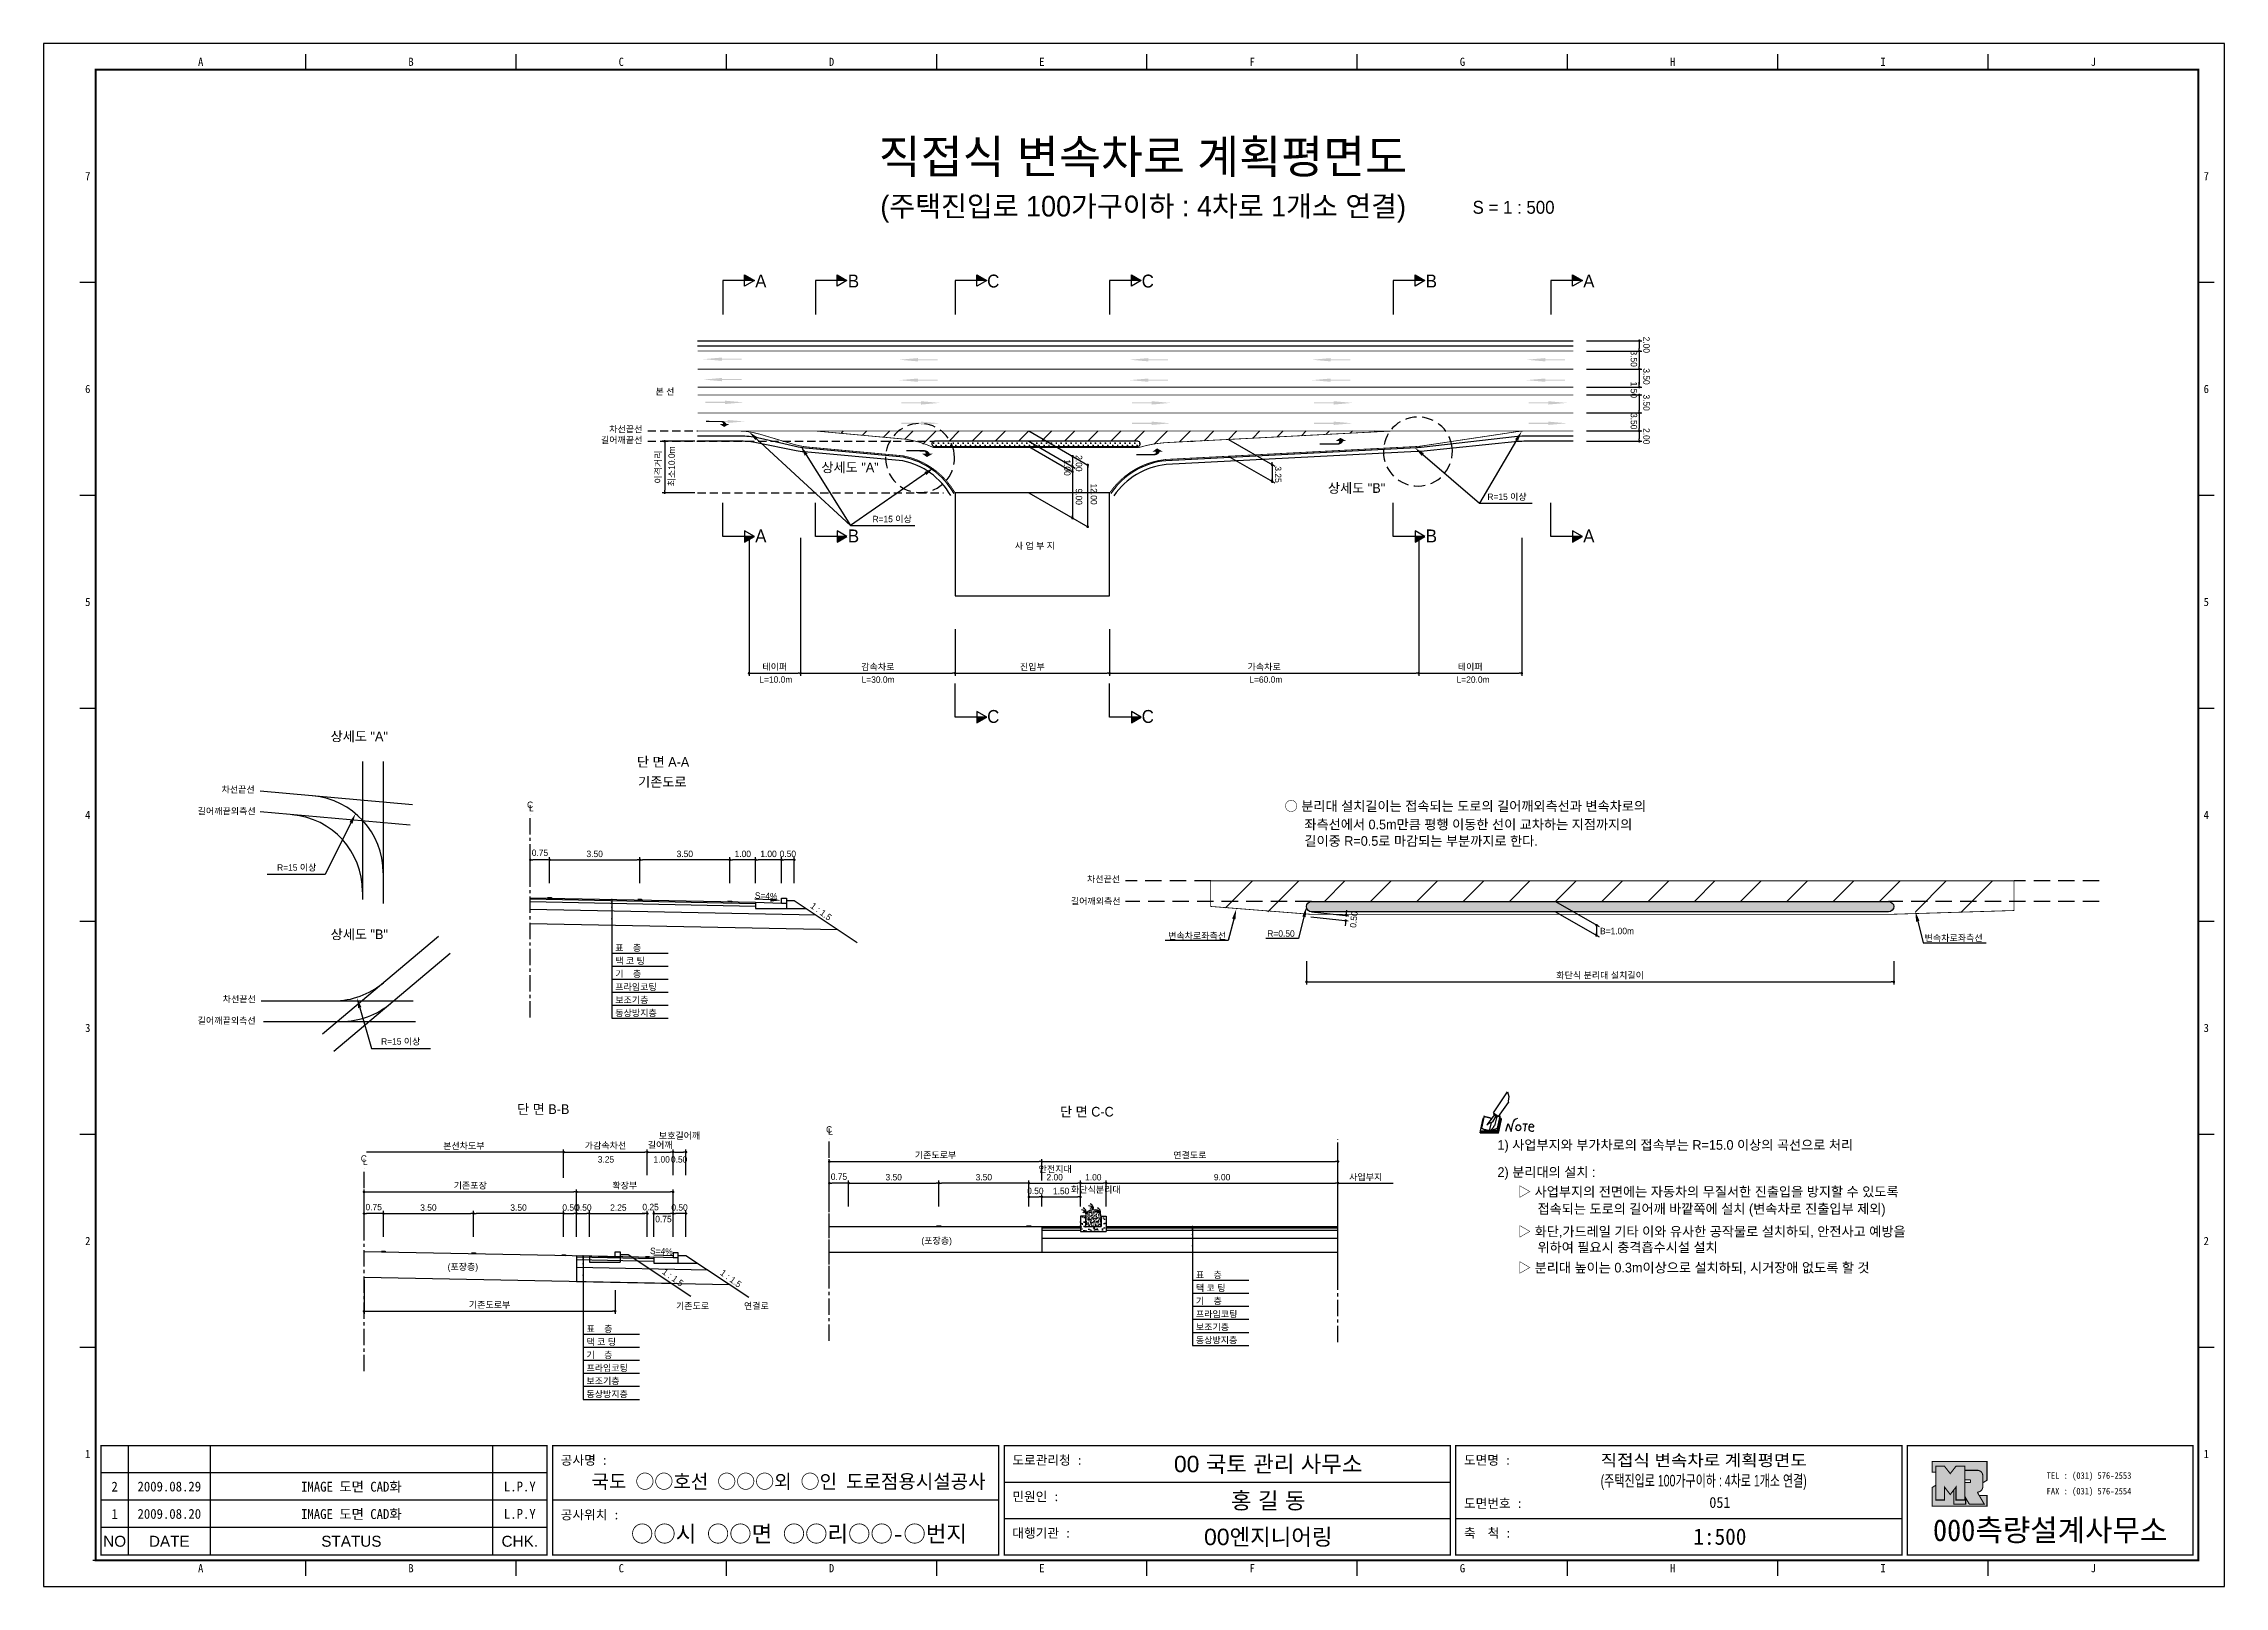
# Model space of a CAD drawing. Header units: millimetres. Extents: x 543 to 966, y 6 to 306.
import ezdxf
from ezdxf.enums import TextEntityAlignment as Align

# ---------------------------------------------------------------- set-up
doc = ezdxf.new("R2010")
doc.units = ezdxf.units.MM
doc.linetypes.add('CENTER', pattern=[50.8, 31.75, -6.35, 6.35, -6.35])
doc.linetypes.add('HIDDEN', pattern=[9.525, 6.35, -3.175])
for name, color, linetype in [('CC-GSTR-0004', 4, 'Continuous'), ('CM-LANE-0030', 30, 'Continuous'), ('CZ-DIMT-0002', 7, 'Continuous'), ('CZ-EXST-0002', 1, 'Continuous'), ('CZ-LIN1-0007', 7, 'Continuous'), ('CZ-LIN2-0003', 3, 'Continuous'), ('CZ-LINE-0001', 7, 'Continuous'), ('CZ-TEXT-BOX0', 7, 'Continuous'), ('TITLE', 7, 'Continuous')]:
    doc.layers.add(name, color=color, linetype=linetype)
doc.styles.add('견고딕', font='arial.ttf')
doc.styles.add('돋움', font='')
doc.styles.add('돋음체', font='')
doc.styles.get('돋움').set_extended_font_data('Dotum')
doc.styles.get('돋음체').set_extended_font_data('DotumChe')

msp = doc.modelspace()

# ---------------------------------------------------------------- texts
at = {"layer": 'CZ-DIMT-0002', "style": '돋움'}
for s, height, p in [('A', 2.5, (682.11, 259.69)), ('B', 2.5, (700.1, 259.69)), ('C', 2.5, (727.23, 259.69)), ('C', 2.5, (757.23, 259.69)), ('B', 2.5, (812.29, 259.69)), ('A', 2.5, (842.86, 259.69)), ('본 선', 1.25, (663.49, 238.24)), ('길어깨끝선', 1.25, (655.1, 228.84)), ('차선끝선', 1.25, (655.9, 230.94)), ('상세도 "A"', 1.875, (699.44, 223.54)), ('상세도 "B"', 1.875, (797.77, 219.53)), ('R=15 이상', 1.25, (826.98, 217.83)), ('R=15 이상', 1.25, (707.61, 213.51)), ('A', 2.5, (682.11, 210.23)), ('B', 2.5, (700.1, 210.23)), ('사 업 부 지', 1.25, (735.32, 208.32)), ('B', 2.5, (812.29, 210.23)), ('A', 2.5, (842.86, 210.23)), ('L=10.0m', 1.25, (685.03, 182.35)), ('L=30.0m', 1.25, (704.88, 182.35)), ('L=60.0m', 1.25, (780.15, 182.35)), ('L=20.0m', 1.25, (820.39, 182.35)), ('C', 2.5, (727.23, 175.2)), ('C', 2.5, (757.23, 175.2)), ('차선끝선', 1.25, (580.64, 161.03)), ('길어깨끝외측선', 1.25, (578.41, 156.83)), ('C', 1.25, (637.32, 158.06)), ('L', 1.25, (637.58, 157.4)), ('R=15 이상', 1.25, (592.02, 145.88)), ('차선끝선', 1.25, (748.65, 143.63)), ('차선끝선', 1.25, (580.87, 120.35)), ('길어깨끝외측선', 1.25, (578.41, 116.17)), ('R=15 이상', 1.25, (612.21, 112.14)), ('C', 1.25, (695.37, 95.06)), ('L', 1.25, (695.63, 94.66)), ('C', 1.25, (605.04, 89.42)), ('L', 1.25, (605.3, 88.77))]:
    msp.add_text(s, height=height, dxfattribs=at).set_placement(p, align=Align.MIDDLE_CENTER)
for s, rotation, p in [('3.50', 270, (850.98, 246.22)), ('2.00', 270, (853.42, 248.91)), ('3.50', 270, (853.42, 242.76)), ('1.50', 270, (850.98, 240.17)), ('3.50', 270, (853.42, 237.69)), ('3.50', 270, (850.98, 234.08)), ('2.00', 270, (853.42, 231.16)), ('최소10.0m', 90, (665.43, 219.84))]:
    msp.add_text(s, height=1.25, rotation=rotation, dxfattribs=at).set_placement(p)
for s, p in [('○ 분리대 설치길이는 접속되는 도로의 길어깨외측선과 변속차로의', (783.79, 157.8)), ('좌측선에서 0.5m만큼 평행 이동한 선이 교차하는 지점까지의', (787.64, 154.24)), ('길이중 R=0.5로 마감되는 부분까지로 한다.', (787.64, 151.04)), ('1) 사업부지와 부가차로의 접속부는 R=15.0 이상의 곡선으로 처리', (825.12, 92.05)), ('2) 분리대의 설치 :', (825.12, 86.78)), ('▷ 사업부지의 전면에는 자동차의 무질서한 진출입을 방지할 수 있도록', (829.1, 82.98)), ('접속되는 도로의 길어깨 바깥쪽에 설치 (변속차로 진출입부 제외)', (832.89, 79.65)), ('▷ 화단,가드레일 기타 이와 유사한 공작물로 설치하되, 안전사고 예방을', (829.1, 75.25)), ('위하여 필요시 충격흡수시설 설치', (832.89, 72.18)), ('▷ 분리대 높이는 0.3m이상으로 설치하되, 시거장애 없도록 할 것', (829.1, 68.24))]:
    msp.add_text(s, height=1.875, dxfattribs=at).set_placement(p, align=Align.MIDDLE_LEFT)
for s, rotation, p in [('S=4%', 357.7094, (683.15, 140.38)), ('1 : 1.5', 323.8881, (693.82, 137.34)), ('S=4%', 357.7094, (662.81, 71.42)), ('1 : 1.5', 323.8881, (665.05, 66.33)), ('1 : 1.5', 323.8881, (676.3, 66.13))]:
    msp.add_text(s, height=1.25, rotation=rotation, dxfattribs=at).set_placement(p, align=Align.MIDDLE_CENTER)
for s, p in [('길어깨외측선', (742.3, 138.72)), ('변속차로좌측선', (761.18, 132.01)), ('R=0.50', (780.44, 132.44)), ('B=1.00m', (845.04, 132.94)), ('변속차로좌측선', (908.04, 131.59)), ('표    층', (653.86, 129.68)), ('택 코 팅', (653.86, 127.15)), ('프라임코팅', (653.86, 122.08)), ('기    층', (653.86, 124.62)), ('보조기층', (653.86, 119.55)), ('동상방지층', (653.86, 117.02)), ('3.25', (650.45, 88.62)), ('1.00', (661.27, 88.62)), ('0.50', (664.66, 88.62)), ('안전지대', (736.04, 86.73)), ('사업부지', (796.32, 85.17)), ('화단식분리대', (742.31, 82.76)), ('(포장층)', (713.29, 72.85)), ('(포장층)', (621.31, 67.78)), ('표    층', (766.57, 66.19)), ('택 코 팅', (766.57, 63.66)), ('기존도로', (665.65, 60.18)), ('연결로', (678.84, 60.18)), ('프라임코팅', (766.57, 58.6)), ('기    층', (766.57, 61.13)), ('표    층', (648.26, 55.73)), ('보조기층', (766.57, 56.07)), ('기    층', (648.26, 50.67)), ('택 코 팅', (648.26, 53.2)), ('동상방지층', (766.57, 53.54)), ('프라임코팅', (648.26, 48.14)), ('보조기층', (648.26, 45.61)), ('동상방지층', (648.26, 43.07))]:
    msp.add_text(s, height=1.25, dxfattribs=at).set_placement(p)
at = {"layer": 'CZ-DIMT-0002', "char_height": 1.25, "attachment_point": 5, "style": '돋움'}
for s, insert, rotation in [('1.00', (741.6, 223.5), 270), ('\\A1;2.00', (743.87, 224.31), 270), ('12.00', (746.76, 218.35), 270), ('3.25', (782.53, 222.15), 270), ('9.00', (743.87, 217.84), 270), ('\\A1;0.50', (797.23, 135.79), 84.0289)]:
    msp.add_mtext(s, dxfattribs=dict(at, insert=insert, rotation=rotation))
at = {"layer": 'CZ-DIMT-0002', "insert": (624.46, 91.8), "char_height": 1.25, "attachment_point": 5, "style": '돋움'}
msp.add_mtext('본선차도부', dxfattribs=at)
at = {"layer": 'CZ-LINE-0001', "insert": (662.26, 223.6), "char_height": 1.25, "attachment_point": 5, "rotation": 90, "style": '돋움'}
msp.add_mtext('\\A1;이격거리', dxfattribs=at)
at = {"layer": 'CZ-LINE-0001', "char_height": 1.25, "attachment_point": 5, "style": '돋움'}
for s, insert in [('\\A1;테이퍼', (684.83, 184.77)), ('\\A1;감속차로', (704.83, 184.77)), ('\\A1;진입부', (734.83, 184.77)), ('\\A1;가속차로', (779.83, 184.77)), ('\\A1;테이퍼', (819.83, 184.77)), ('\\A1;0.75', (639.23, 148.74)), ('\\A1;3.50', (649.86, 148.52)), ('\\A1;3.50', (667.36, 148.52)), ('\\A1;1.00', (678.61, 148.52)), ('\\A1;1.00', (683.61, 148.52)), ('\\A1;0.50', (687.36, 148.54)), ('\\A1;화단식 분리대 설치길이', (845.05, 124.9)), ('\\A1;보호길어깨', (666.33, 93.78)), ('\\A1;가감속차선', (651.96, 91.86)), ('\\A1;길어깨', (662.58, 91.98)), ('\\A1;기존도로부', (716.03, 90.01)), ('\\A1;연결도로', (765.41, 90)), ('\\A1;기존포장', (625.71, 84.11)), ('\\A1;확장부', (655.71, 84.11)), ('\\A1;0.75', (697.28, 85.88)), ('\\A1;3.50', (707.91, 85.78)), ('\\A1;3.50', (725.41, 85.78)), ('\\A1;2.00', (739.16, 85.78)), ('\\A1;1.00', (746.66, 85.78)), ('\\A1;9.00', (771.66, 85.78)), ('\\A1;0.75', (606.96, 79.98)), ('\\A1;3.50', (617.58, 79.88)), ('\\A1;3.50', (635.08, 79.88)), ('\\A1;0.50', (645.17, 79.89)), ('\\A1;0.50', (647.67, 79.89)), ('\\A1;2.25', (654.46, 79.88)), ('\\A1;0.25', (660.71, 79.99)), ('\\A1;0.50', (666.33, 79.91)), ('\\A1;0.50', (735.41, 83.12)), ('\\A1;1.50', (740.41, 83.1)), ('\\A1;0.75', (663.21, 77.66)), ('\\A1;기존도로부', (629.46, 60.97))]:
    msp.add_mtext(s, dxfattribs=dict(at, insert=insert))
at = {"layer": 'CZ-TEXT-BOX0', "style": '돋움'}
for s, p in [('상세도 "A"', (604.15, 171.34)), ('단 면 A-A', (663.14, 166.38)), ('기존도로', (662.99, 162.49)), ('상세도 "B"', (604.16, 132.92)), ('단 면 B-B', (639.87, 98.99)), ('단 면 C-C', (745.4, 98.5))]:
    msp.add_text(s, height=1.875, dxfattribs=at).set_placement(p, align=Align.MIDDLE_CENTER)
at = {"layer": 'TITLE', "color": 3, "linetype": 'Continuous', "style": '돋음체'}
for s, p in [('A', (573.37, 302.24)), ('B', (614.2, 302.24)), ('C', (655.02, 302.24)), ('D', (695.84, 302.24)), ('E', (736.67, 302.24)), ('F', (777.49, 302.24)), ('G', (818.32, 302.24)), ('H', (859.14, 302.24)), ('I', (899.97, 302.24)), ('J', (940.79, 302.24)), ('7', (551.45, 280.06)), ('7', (962.72, 280.06)), ('6', (551.45, 238.74)), ('6', (962.72, 238.74)), ('5', (551.45, 197.41)), ('5', (962.72, 197.41)), ('4', (551.45, 156.08)), ('4', (962.72, 156.08)), ('3', (551.45, 114.75)), ('3', (962.72, 114.75)), ('2', (551.45, 73.42)), ('2', (962.72, 73.42)), ('1', (551.45, 32.09)), ('1', (962.72, 32.09)), ('A', (573.37, 9.91)), ('B', (614.2, 9.91)), ('C', (655.02, 9.91)), ('D', (695.84, 9.91)), ('E', (736.67, 9.91)), ('F', (777.49, 9.91)), ('G', (818.32, 9.91)), ('H', (859.14, 9.91)), ('I', (899.97, 9.91)), ('J', (940.79, 9.91))]:
    msp.add_text(s, height=1.59, dxfattribs=at).set_placement(p, align=Align.MIDDLE)
at = {"layer": 'TITLE', "style": '돋움'}
for s, height, p in [('직접식 변속차로 계획평면도', 6.5, (756.29, 283.85)), ('(주택진입로 100가구이하 : 4차로 1개소 연결)', 4, (756.34, 274.22))]:
    msp.add_text(s, height=height, dxfattribs=at).set_placement(p, align=Align.MIDDLE_CENTER)
msp.add_text('S = 1 : 500', height=2.5, dxfattribs=at).set_placement((820.29, 274), align=Align.MIDDLE_LEFT)
at = {"layer": 'TITLE', "style": '돋음체'}
for s, p in [('공사명 : ', (643.28, 29.99)), ('도로관리청 :', (730.95, 29.99)), ('도면명 :', (818.62, 29.99)), ('공사위치 :', (643.28, 19.38)), ('민원인 :', (730.95, 22.92)), ('도면번호 :', (818.62, 21.6)), ('대행기관 :', (730.95, 15.84)), ('축  척 :', (818.62, 15.84))]:
    msp.add_text(s, height=1.804, dxfattribs=at).set_placement(p)
at = {"layer": 'TITLE', "color": 7, "linetype": 'Continuous'}
for s, height, style, p in [('00 국토 관리 사무소', 3.1832, '견고딕', (780.62, 30.17)), ('국도 ○○호선 ○○○외 ○인 도로점용시설공사', 2.7, '돋음체', (687.5, 26.78)), ('홍 길 동', 3.183, '견고딕', (780.62, 23.09)), ('○○시 ○○면 ○○리○○-○번지', 3.1832, '돋음체', (689.52, 16.62)), ('00엔지니어링', 3.183, '견고딕', (780.62, 16.02))]:
    msp.add_text(s, height=height, dxfattribs=dict(at, style=style)).set_placement(p, align=Align.MIDDLE)
at = {"layer": 'TITLE', "style": '돋움'}
for s, width, p, p2 in [('직접식 변속차로 계획평면도', 1.010039, (845.16, 29.74), (885.16, 29.74)), ('(주택진입로 100가구이하 : 4차로 1개소 연결)', 0.618876, (845.16, 25.78), (885.16, 25.78))]:
    msp.add_text(s, height=2.25, dxfattribs=dict(at, width=width)).set_placement(p, p2, align=Align.FIT)
at = {"layer": 'TITLE', "color": 1, "linetype": 'Continuous', "style": '돋음체'}
msp.add_text('2', height=1.91, dxfattribs=at).set_placement((556.67, 25.75), align=Align.MIDDLE)
at = {"layer": 'TITLE', "linetype": 'Continuous'}
for s, height, style, p in [('2009.08.29', 1.91, '돋음체', (567.28, 25.75)), ('L.P.Y', 1.91, '돋음체', (635.32, 25.75)), ('1', 1.91, '돋음체', (556.67, 20.44)), ('2009.08.20', 1.91, '돋음체', (567.28, 20.44)), ('L.P.Y', 1.91, '돋음체', (635.32, 20.44)), ('051', 2.122, '돋음체', (868.3, 22.66)), ('1:500', 3.183, '돋음체', (868.3, 16.02)), ('NO', 2.122, '견고딕', (556.67, 15.14)), ('DATE', 2.122, '견고딕', (567.28, 15.14)), ('STATUS', 2.122, '견고딕', (602.63, 15.14)), ('CHK.', 2.122, '견고딕', (635.32, 15.14))]:
    msp.add_text(s, height=height, dxfattribs=dict(at, style=style)).set_placement(p, align=Align.MIDDLE)
at = {"layer": 'TITLE', "style": '돋음체'}
for p in [(602.63, 25.75), (602.63, 20.44)]:
    msp.add_text('IMAGE 도면 CAD화', height=1.9099, dxfattribs=at).set_placement(p, align=Align.MIDDLE)
at = {"layer": 'TITLE', "color": 180, "style": '돋음체'}
for s, p in [('TEL : (031) 576-2553', (931.73, 27.26)), ('FAX : (031) 576-2554', (931.73, 24.23))]:
    msp.add_text(s, height=1.2733, dxfattribs=at).set_placement(p)
msp.add_text('000측량설계사무소', height=4.244, dxfattribs=at).set_placement((932.42, 15.17), align=Align.CENTER)

# ---------------------------------------------------------------- blocks, each defined once
blk = doc.blocks.new('note')
for p, q in [((0.85, 3.5), (3.53, 7.57)), ((1.8, 2.79), (3.74, 5.46)), ((3.53, 7.57), (3.8, 6.64)), ((3.8, 6.64), (3.69, 5.72)), ((3.69, 5.72), (3.74, 5.46)), ((-1.24, 2.36), (-1.77, 0)), ((-1.77, 0), (1.77, 0)), ((-1.77, 0), (-1.77, -0.3)), ((-1.53, 0.52), (-1.55, 0.54)), ((-1.01, 2.9), (-1.53, 0.52)), ((-1.48, 0.48), (-1.53, 0.52)), ((-1.43, 0.44), (-1.48, 0.48)), ((-1.38, 0.41), (-1.43, 0.44)), ((-1.33, 0.4), (-1.38, 0.41)), ((-1.27, 0.37), (-1.33, 0.4)), ((-1.22, 0.35), (-1.27, 0.37)), ((-1.13, 2.36), (-1.24, 2.36)), ((-1.17, 0.33), (-1.22, 0.35)), ((-1.12, 0.32), (-1.17, 0.33)), ((-1.02, 0.25), (-1.12, 0.32)), ((-0.97, 0.22), (-1.02, 0.25)), ((-1, 2.9), (-1.01, 2.9)), ((-0.98, 2.85), (-1, 2.9)), ((-0.95, 2.8), (-0.98, 2.85)), ((-0.93, 0.21), (-0.97, 0.22)), ((-0.9, 2.75), (-0.95, 2.8)), ((-0.88, 0.19), (-0.93, 0.21)), ((-0.85, 2.72), (-0.9, 2.75)), ((-0.8, 0.18), (-0.88, 0.19)), ((-0.79, 2.69), (-0.85, 2.72)), ((-0.75, 0.17), (-0.8, 0.18)), ((-0.74, 2.68), (-0.79, 2.69)), ((-0.7, 0.16), (-0.75, 0.17)), ((-0.69, 2.65), (-0.74, 2.68)), ((-0.64, 0.15), (-0.7, 0.16)), ((-0.64, 2.65), (-0.69, 2.65)), ((-0.59, 2.63), (-0.64, 2.65)), ((-0.58, 0.14), (-0.64, 0.15)), ((-0.54, 2.62), (-0.59, 2.63)), ((-0.53, 0.13), (-0.58, 0.14)), ((-0.48, 2.61), (-0.54, 2.62)), ((-0.48, 0.12), (-0.53, 0.13)), ((-0.43, 2.61), (-0.48, 2.61)), ((-0.43, 0.11), (-0.48, 0.12)), ((0.75, 2.77), (-0.46, 1.16)), ((0.37, 2.24), (-0.46, 1.16)), ((-0.46, 1.16), (-0.08, 1.47)), ((-0.38, 2.59), (-0.43, 2.61)), ((-0.38, 0.08), (-0.43, 0.11)), ((-0.33, 2.59), (-0.38, 2.59)), ((-0.29, 0.06), (-0.38, 0.08)), ((-0.27, 2.58), (-0.33, 2.59)), ((-0.23, 0.05), (-0.29, 0.06)), ((-0.22, 2.57), (-0.27, 2.58)), ((-0.16, 0.04), (-0.23, 0.05)), ((-0.17, 2.56), (-0.22, 2.57)), ((-0.12, 2.55), (-0.17, 2.56)), ((-0.11, 0.03), (-0.16, 0.04)), ((-0.07, 2.53), (-0.12, 2.55)), ((-0.04, 0.02), (-0.11, 0.03)), ((-0.08, 1.47), (0.72, 1.75)), ((-0.01, 2.51), (-0.07, 2.53)), ((-0.05, -0.3), (-0.05, 0)), ((0, 0), (-0.04, 0.02)), ((0.04, 2.5), (-0.01, 2.51)), ((0.37, 1.63), (0, 0)), ((0, 0), (1.6, 0.53)), ((0, 0), (1.65, 0.18)), ((0, 0.01), (0.06, 0.04)), ((0, -0.3), (0, 0)), ((0.09, 2.48), (0.04, 2.5)), ((0.05, -0.3), (0.05, 0)), ((0.06, 0.04), (0.11, 0.07)), ((0.14, 2.48), (0.09, 2.48)), ((0.11, 0.07), (0.16, 0.09)), ((0.2, 2.47), (0.14, 2.48)), ((0.16, 0.09), (0.21, 0.12)), ((0.26, 2.43), (0.18, 2.46)), ((0.21, 0.12), (0.27, 0.14)), ((0.34, 2.4), (0.26, 2.43)), ((0.27, 0.14), (0.36, 0.19)), ((0.45, 2.37), (0.34, 2.4)), ((0.36, 0.19), (0.41, 0.22)), ((0.41, 0.22), (0.46, 0.27)), ((0.46, 0.27), (0.51, 0.3)), ((0.51, 0.3), (0.56, 0.34)), ((0.56, 0.34), (0.6, 0.4)), ((0.6, 0.4), (0.64, 0.45)), ((0.64, 0.45), (0.67, 0.51)), ((0.67, 0.51), (0.74, 0.58)), ((0.72, 1.75), (1.16, 2.53)), ((0.74, 0.58), (0.79, 0.63)), ((1, 3.1), (0.75, 2.77)), ((0.79, 0.63), (0.83, 0.68)), ((0.83, 0.68), (0.86, 0.73)), ((0.85, 3.5), (1.8, 2.79)), ((1, 3.4), (0.85, 3.21)), ((0.85, 3.21), (1.52, 2.71)), ((0.86, 0.73), (0.89, 0.79)), ((0.89, 0.84), (0.92, 0.89)), ((0.89, 0.79), (0.89, 0.84)), ((0.92, 0.89), (0.96, 0.95)), ((0.96, 0.95), (1.01, 0.97)), ((1.47, 2.74), (1.01, 0.97)), ((1.16, 2.53), (1.37, 2.82)), ((2.13, 2.84), (1.44, 2.63)), ((1.52, 2.71), (1.66, 2.9)), ((1.6, 0.53), (2.13, 2.84)), ((1.65, 0.18), (2.19, 2.48)), ((1.77, 0), (2.3, 2.36)), ((1.77, -0.3), (2.3, 2.07)), ((1.77, -0.38), (2.3, 1.99)), ((1.77, -0.44), (2.3, 1.93)), ((1.77, 0), (1.77, -0.3)), ((2.19, 2.48), (2.04, 2.47)), ((2.3, 2.36), (2.16, 2.36)), ((2.3, 2.36), (2.3, 2.07)), ((3.21, -0.08), (3.68, 1.4)), ((3.68, 1.4), (4.26, -0.14)), ((4.26, -0.14), (4.56, 1.44)), ((6.55, 1.34), (7.46, 1.34)), ((7.01, 1.34), (6.87, -0.11)), ((7.71, 0.77), (7.71, 0.55)), ((7.71, 0.77), (8.67, 0.77)), ((-1.77, -0.3), (1.77, -0.3)), ((-1.77, -0.43), (-1.77, -0.3)), ((-1.77, -0.37), (1.77, -0.37)), ((-1.77, -0.43), (1.77, -0.43))]:
    blk.add_line(p, q)
for centre, major_axis, start_param, end_param in [((0.4, 2.31), (0.0702, 0.0702), 3.283946, 6.425539), ((5.68, 1.23), (-0.806, 0.806), -0.591174, 0.597824), ((5.66, 0.58), (-0.378, 0.378), 3.926991, 10.210176), ((8.3, 0.49), (0.422, 0.422), 2.265602, 4.634911), ((8.19, 0.77), (-0.342, 0.342), 3.926991, 7.068583)]:
    blk.add_ellipse(centre, major_axis=major_axis, ratio=1, start_param=start_param, end_param=end_param)
blk = doc.blocks.new('_Dot')
at = {"color": 0, "linetype": 'ByBlock', "lineweight": -2}
blk.add_line((-0.5, 0), (-1, 0), dxfattribs=at)
at = {"color": 0, "linetype": 'ByBlock', "const_width": 0.5}
blk.add_lwpolyline([(-0.25, 0, 1), (0.25, 0, 1)], format="xyb", close=True, dxfattribs=at)

# ---------------------------------------------------------------- hatches: boundary and pattern name
at = {"layer": 'CM-LANE-0030'}
h = msp.add_hatch(dxfattribs=at)
h.set_pattern_fill('ANSI31', color=256, style=0)
h.set_pattern_definition([(45, (544.5834, 41.0683), (-2.245064, 2.245064), [])])
h.paths.add_polyline_path([(755.28, 228.6, -0.830663), (755.46, 227.64, 0.001236), (755.38, 227.6), (756.89, 227.6, -0.050333), (760.49, 228.32), (804.9, 230.6), (692.7, 230.6), (710.27, 228.99, -0.062108), (714.57, 227.6), (715.69, 227.6, 0.001633), (715.58, 227.66, -0.783474), (715.81, 228.6)])
at = {"layer": 'CZ-EXST-0002'}
h = msp.add_hatch(dxfattribs=at)
h.set_pattern_fill('AR-CONC', color=256, scale=0.01, style=0)
h.set_pattern_definition([(50, (-363.9591, 3559.076), (1.8218467, -0.15939086), [0.1905, -2.0955]), (355, (-363.9591, 3559.076), (-0.3524283, 1.9105664), [0.1524, -1.6764]), (100.451, (-363.8073, 3559.0628), (1.469425, 1.7511669), [0.1619, -1.7809]), (46.1842, (-363.9591, 3559.584), (2.7107904, -0.4204233), [0.28575, -3.14325]), (96.6356, (-363.7332, 3559.549), (2.3740423, 2.4742556), [0.24285, -2.67135]), (351.184, (-363.9591, 3559.584), (2.374046, 2.4742512), [0.2286, -2.5146]), (21, (-363.7051, 3559.457), (1.5161488, -1.0226552), [0.1905, -2.0955]), (326, (-363.7051, 3559.457), (0.6180203, 1.8418797), [0.1524, -1.6764]), (71.4514, (-363.5788, 3559.3719), (2.1341649, 0.8192286), [0.1619, -1.7809]), (37.5, (-363.95915, 3559.0761), (0.03088603, 0.84555039), [0, -1.65608, 0, -1.7018, 0, -1.68275]), (7.5, (-363.95915, 3559.0761), (0.66819663, 1.00180575), [0, -0.97028, 0, -1.61798, 0, -0.64135]), (327.5, (-364.52557, 3559.0761), (1.35590595, -0.05728744), [0, -0.635, 0, -1.9812, 0, -2.6289]), (317.5, (-364.7796, 3559.0761), (1.4812918, 0.2542649), [0, -0.8255, 0, -1.31572, 0, -1.8669])])
h.paths.add_polyline_path([(749.16, 75.23), (749.16, 78.23), (748.16, 78.23), (748.16, 76.23), (745.16, 76.23), (745.16, 78.23), (744.16, 78.23), (744.16, 75.23)])
h = msp.add_hatch(dxfattribs=at)
h.set_pattern_fill('AR-SAND', color=256, scale=0.01, style=0)
h.set_pattern_definition([(37.5, (-363.95915, 3559.07607), (-0.016000313, 0.489413237), [0, -0.38608, 0, -0.4318, 0, -0.41275]), (7.5, (-363.95915, 3559.0761), (0.44952328, 0.7168251), [0, -0.20828, 0, -0.34798, 0, -0.13335]), (327.5, (-364.27157, 3559.07607), (0.79099237, 0.001437185), [0, -0.127, 0, -0.4572, 0, -0.5969]), (317.5, (-364.27157, 3559.0761), (0.76355645, 0.22292932), [0, -0.0635, 0, -0.29972, 0, -0.3429])])
edge = h.paths.add_edge_path()
edge.add_ellipse((746.66, 78.23), major_axis=(-1.5, 0), ratio=0.829212, start_angle=180, end_angle=360)
edge.add_line((745.16, 78.23), (745.16, 76.23))
edge.add_line((745.16, 76.23), (748.16, 76.23))
edge.add_line((748.16, 76.23), (748.16, 78.23))
at = {"layer": 'CZ-LIN1-0007'}
for points in [[(674.59, 244.85), (674.59, 244.64), (678.41, 244.64), (678.41, 244.42), (674.59, 244.42), (674.59, 244.21), (670.94, 244.53)], [(712.6, 244.74), (712.6, 244.53), (716.42, 244.53), (716.42, 244.32), (712.6, 244.32), (712.6, 244.1), (708.95, 244.42)], [(757.37, 244.74), (757.37, 244.53), (761.19, 244.53), (761.19, 244.32), (757.37, 244.32), (757.37, 244.1), (753.72, 244.42)], [(792.74, 244.74), (792.74, 244.53), (796.56, 244.53), (796.56, 244.32), (792.74, 244.32), (792.74, 244.1), (789.09, 244.42)], [(834.38, 244.74), (834.38, 244.53), (838.2, 244.53), (838.2, 244.32), (834.38, 244.32), (834.38, 244.1), (830.73, 244.42)], [(674.59, 240.89), (674.59, 240.68), (678.41, 240.68), (678.41, 240.46), (674.59, 240.46), (674.59, 240.25), (670.94, 240.57)], [(712.6, 240.78), (712.6, 240.57), (716.42, 240.57), (716.42, 240.36), (712.6, 240.36), (712.6, 240.14), (708.95, 240.46)], [(757.37, 240.78), (757.37, 240.57), (761.19, 240.57), (761.19, 240.36), (757.37, 240.36), (757.37, 240.14), (753.72, 240.46)], [(792.74, 240.78), (792.74, 240.57), (796.56, 240.57), (796.56, 240.36), (792.74, 240.36), (792.74, 240.14), (789.09, 240.46)], [(834.38, 240.78), (834.38, 240.57), (838.2, 240.57), (838.2, 240.36), (834.38, 240.36), (834.38, 240.14), (830.73, 240.46)], [(675.19, 236.47), (675.19, 236.26), (671.37, 236.26), (671.37, 236.05), (675.19, 236.04), (675.19, 235.83), (678.84, 236.15)], [(713.21, 236.37), (713.21, 236.15), (709.38, 236.15), (709.38, 235.94), (713.21, 235.94), (713.21, 235.72), (716.86, 236.05)], [(757.98, 236.37), (757.98, 236.15), (754.15, 236.15), (754.15, 235.94), (757.98, 235.94), (757.98, 235.72), (761.63, 236.05)], [(793.35, 236.37), (793.35, 236.15), (789.52, 236.15), (789.52, 235.94), (793.35, 235.94), (793.35, 235.72), (797, 236.05)], [(834.98, 236.37), (834.98, 236.15), (831.16, 236.15), (831.16, 235.94), (834.98, 235.94), (834.98, 235.72), (838.63, 236.05)], [(674.55, 232.55, -0.267976), (675.46, 231.95), (676.01, 231.95), (674.98, 231.37), (674.15, 231.94), (674.76, 231.95, 0.504994), (674.49, 232.31), (671.44, 232.33), (671.44, 232.57)], [(675.68, 232.73), (675.68, 232.53), (672.25, 232.53), (672.25, 232.34), (675.68, 232.34), (675.68, 232.15), (678.95, 232.44)], [(713.21, 232.41), (713.21, 232.19), (709.38, 232.19), (709.38, 231.98), (713.21, 231.98), (713.21, 231.77), (716.86, 232.09)], [(757.98, 232.41), (757.98, 232.19), (754.15, 232.19), (754.15, 231.98), (757.98, 231.98), (757.98, 231.77), (761.63, 232.09)], [(793.35, 232.41), (793.35, 232.19), (789.52, 232.19), (789.52, 231.98), (793.35, 231.98), (793.35, 231.77), (797, 232.09)], [(794.14, 227.93, 0.267976), (795.17, 228.62), (795.8, 228.62), (794.63, 229.27), (793.69, 228.63), (794.38, 228.62, -0.504994), (794.07, 228.2), (790.61, 228.18), (790.61, 227.91)], [(834.98, 232.41), (834.98, 232.19), (831.16, 232.19), (831.16, 231.98), (834.98, 231.98), (834.98, 231.77), (838.63, 232.09)], [(713.87, 226.88, -0.267976), (714.9, 226.2), (715.53, 226.2), (714.35, 225.54), (713.41, 226.19), (714.1, 226.19, 0.504994), (713.79, 226.61), (710.33, 226.63), (710.33, 226.9)], [(758.56, 225.88, 0.267976), (759.58, 226.56), (760.21, 226.56), (759.04, 227.22), (758.1, 226.57), (758.79, 226.57, -0.504994), (758.48, 226.15), (755.02, 226.13), (755.02, 225.86)], [(641.48, 139.95), (641.48, 140.07), (640.73, 140.09), (640.73, 139.96)], [(658.98, 139.6), (658.98, 139.72), (658.23, 139.74), (658.23, 139.61)], [(676.48, 139.25), (676.48, 139.37), (675.73, 139.39), (675.73, 139.26)], [(717.03, 76.23), (717.03, 76.36), (716.28, 76.36), (716.28, 76.23)], [(734.53, 76.23), (734.53, 76.36), (733.78, 76.36), (733.78, 76.23)], [(609.21, 71.31), (609.21, 71.44), (608.46, 71.45), (608.46, 71.33)], [(626.71, 70.96), (626.71, 71.09), (625.96, 71.1), (625.96, 70.98)], [(644.21, 70.61), (644.21, 70.74), (643.46, 70.75), (643.46, 70.63)], [(660.46, 70.29), (660.46, 70.41), (659.71, 70.43), (659.71, 70.3)]]:
    msp.add_hatch(color=256, dxfattribs=at).paths.add_polyline_path(points)
at = {"layer": 'CZ-LIN2-0003'}
h = msp.add_hatch(dxfattribs=at)
h.set_pattern_fill('CROSS', color=256, scale=0.075, style=0)
h.set_pattern_definition([(0, (544.5834, 41.0683), (0.47625, 0.47625), [0.238125, -0.714375]), (90, (544.7025, 40.94924), (-0.47625, 0.47625), [0.238125, -0.714375])])
h.paths.add_polyline_path([(755.38, 227.6, -0.001236), (755.46, 227.64, 0.830663), (755.28, 228.6), (715.81, 228.6, 0.783474), (715.58, 227.66, -0.001633), (715.69, 227.6)])
h = msp.add_hatch(dxfattribs=at)
h.set_pattern_fill('CROSS', color=256, scale=0.15, style=0)
h.set_pattern_definition([(0, (476.3955, 623.4225), (0.9525, 0.9525), [0.47625, -1.42875]), (90, (476.6336, 623.1844), (-0.9525, 0.9525), [0.47625, -1.42875])])
h.paths.add_polyline_path([(901.06, 139.29), (789.04, 139.29, 1), (789.04, 137.29), (901.06, 137.29, 1)])
at = {"layer": 'CZ-LINE-0001'}
for points in [[(678.95, 260.87), (678.95, 259.77), (680.86, 259.77)], [(696.94, 260.87), (696.94, 259.77), (698.84, 259.77)], [(724.07, 260.87), (724.07, 259.77), (725.98, 259.77)], [(754.07, 260.87), (754.07, 259.77), (755.98, 259.77)], [(809.14, 260.87), (809.14, 259.77), (811.04, 259.77)], [(839.7, 260.87), (839.7, 259.77), (841.61, 259.77)], [(680.86, 210.1), (678.95, 210.1), (678.95, 209)], [(698.84, 210.1), (696.94, 210.1), (696.94, 209)], [(811.04, 210.1), (809.14, 210.1), (809.14, 209)], [(841.61, 210.1), (839.7, 210.1), (839.7, 209)], [(725.98, 175.07), (724.07, 175.07), (724.07, 173.97)], [(755.98, 175.07), (754.07, 175.07), (754.07, 173.97)]]:
    msp.add_hatch(color=256, dxfattribs=at).paths.add_polyline_path(points)
at = {"layer": 'TITLE', "ltscale": 150}
h = msp.add_hatch(color=8, dxfattribs=at)
edge = h.paths.add_edge_path()
edge.add_line((920.16, 30.62), (909.49, 30.62))
edge.add_line((909.49, 30.62), (909.49, 28.54))
edge.add_line((909.49, 28.54), (910.2, 28.54))
edge.add_line((910.2, 28.54), (910.2, 29.71))
edge.add_line((910.2, 29.71), (911.89, 29.71))
edge.add_line((911.89, 29.71), (913.02, 28.26))
edge.add_line((913.02, 28.26), (914.14, 29.71))
edge.add_line((914.14, 29.71), (915.84, 29.71))
edge.add_line((915.84, 29.71), (915.84, 28.91))
edge.add_line((915.84, 28.91), (918.27, 28.91))
edge.add_arc((918.27, 27.85), 1.07, 0, 90, ccw=False)
edge.add_line((919.34, 27.85), (919.34, 26.48))
edge.add_line((919.34, 26.48), (920.16, 26.99))
edge.add_line((920.16, 26.99), (920.16, 30.62))
h.paths.add_polyline_path([(913.7, 25.09), (913.02, 24.21), (911.89, 25.67), (911.89, 23.15), (910.2, 23.15), (910.2, 26), (909.49, 25.56), (909.49, 21.93), (920.16, 21.93), (920.16, 24.01), (918.66, 24.01), (919.61, 22.36), (916.71, 22.36), (916.01, 23.57), (916.01, 22.36), (913.7, 22.36)])
msp.add_hatch(color=5, dxfattribs=at).paths.add_polyline_path([(915.84, 29.71), (914.14, 29.71), (913.02, 28.26), (911.89, 29.71), (910.2, 29.71), (910.2, 23.15), (911.89, 23.15), (911.89, 25.67), (913.02, 24.21), (914.14, 25.67), (914.14, 23.15), (915.84, 23.15)])
h = msp.add_hatch(color=161, dxfattribs=at)
edge = h.paths.add_edge_path()
edge.add_arc((918.27, 27.85), 1.07, 360, 450)
edge.add_line((918.27, 28.91), (915.84, 28.91))
edge.add_line((915.84, 28.91), (915.84, 27.06))
edge.add_line((915.84, 27.06), (916.83, 27.06))
edge.add_arc((916.83, 26.95), 0.113, 0, 90, ccw=False)
edge.add_line((916.94, 26.95), (916.94, 26.64))
edge.add_arc((916.83, 26.64), 0.113, 270, 360, ccw=False)
edge.add_line((916.83, 26.53), (915.84, 26.53))
edge.add_line((915.84, 26.53), (915.84, 23.15))
edge.add_line((915.84, 23.15), (914.14, 23.15))
edge.add_line((914.14, 23.15), (914.14, 25.67))
edge.add_line((914.14, 25.67), (913.7, 25.09))
edge.add_line((913.7, 25.09), (913.7, 22.36))
edge.add_line((913.7, 22.36), (916.01, 22.36))
edge.add_line((916.01, 22.36), (916.01, 23.57))
edge.add_line((916.01, 23.57), (916.71, 22.36))
edge.add_line((916.71, 22.36), (919.61, 22.36))
edge.add_line((919.61, 22.36), (918.27, 24.67))
edge.add_arc((918.27, 25.74), 1.07, 270, 360)
edge.add_line((919.34, 25.74), (919.34, 27.85))

# ---------------------------------------------------------------- linework, layer by layer
at = {"color": 0, "linetype": 'ByBlock', "lineweight": -2}
for p, q in [((852.66, 247.85), (852.66, 247.6)), ((852.66, 246.35), (852.66, 246.6)), ((852.66, 245.85), (852.66, 245.6)), ((852.66, 242.85), (852.66, 243.1)), ((852.66, 242.35), (852.66, 242.1)), ((852.66, 239.35), (852.66, 239.6)), ((852.66, 239.35), (852.66, 239.6)), ((852.66, 237.35), (852.66, 237.1)), ((852.66, 237.35), (852.66, 237.1)), ((852.66, 234.35), (852.66, 234.6)), ((852.66, 233.85), (852.66, 233.6)), ((852.66, 230.85), (852.66, 231.1)), ((852.66, 230.35), (852.66, 230.1)), ((852.66, 228.85), (852.66, 229.1)), ((742.62, 225.45), (742.62, 225.2)), ((781.38, 224.3), (781.38, 224.55)), ((742.62, 223.95), (742.62, 224.2)), ((742.62, 223.45), (742.62, 223.2)), ((742.62, 222.95), (742.62, 223.2)), ((745.57, 223.74), (745.57, 223.49)), ((781.37, 221.05), (781.37, 221.3)), ((781.38, 223.8), (781.38, 223.55)), ((742.62, 213.95), (742.62, 214.2)), ((745.57, 212.24), (745.57, 212.49)), ((795.8, 136.83), (795.82, 137.08)), ((795.64, 135.34), (795.62, 135.09)), ((844.35, 134.46), (844.35, 134.21)), ((844.35, 132.96), (844.35, 133.21)), ((643.58, 90.66), (643.33, 90.66)), ((794.41, 84.64), (794.66, 84.64))]:
    msp.add_line(p, q, dxfattribs=at)
at = {"color": 0, "linetype": 'ByBlock', "const_width": 0.25}
for points in [[(852.66, 247.98, 1), (852.66, 248.23, 1)], [(852.66, 246.23, 1), (852.66, 245.98, 1)], [(852.66, 245.98, 1), (852.66, 246.23, 1)], [(852.66, 242.73, 1), (852.66, 242.48, 1)], [(852.66, 242.48, 1), (852.66, 242.73, 1)], [(852.66, 239.23, 1), (852.66, 238.98, 1)], [(852.66, 239.23, 1), (852.66, 238.98, 1)], [(852.66, 237.48, 1), (852.66, 237.73, 1)], [(852.66, 237.48, 1), (852.66, 237.73, 1)], [(852.66, 234.23, 1), (852.66, 233.98, 1)], [(852.66, 233.98, 1), (852.66, 234.23, 1)], [(852.66, 230.48, 1), (852.66, 230.73, 1)], [(852.66, 230.73, 1), (852.66, 230.48, 1)], [(852.66, 228.73, 1), (852.66, 228.48, 1)], [(742.62, 225.57, 1), (742.62, 225.82, 1)], [(742.62, 223.82, 1), (742.62, 223.57, 1)], [(742.62, 223.57, 1), (742.62, 223.82, 1)], [(742.62, 222.82, 1), (742.62, 222.57, 1)], [(745.57, 223.87, 1), (745.57, 224.12, 1)], [(781.37, 220.92, 1), (781.37, 220.67, 1)], [(781.38, 223.92, 1), (781.38, 224.17, 1)], [(781.38, 224.17, 1), (781.38, 223.92, 1)], [(742.62, 213.82, 1), (742.62, 213.57, 1)], [(745.57, 212.12, 1), (745.57, 211.87, 1)], [(795.65, 135.46, 1), (795.68, 135.71, 1)], [(795.78, 136.71, 1), (795.76, 136.46, 1)], [(844.35, 134.58, 1), (844.35, 134.83, 1)], [(844.35, 132.83, 1), (844.35, 132.58, 1)], [(643.71, 90.66, 1), (643.96, 90.66, 1)], [(794.28, 84.64, 1), (794.03, 84.64, 1)]]:
    msp.add_lwpolyline(points, format="xyb", close=True, dxfattribs=at)
at = {"layer": 'CC-GSTR-0004'}
for p, q in [((686.11, 139.96), (687.11, 139.96)), ((686.11, 138.96), (686.11, 139.96)), ((687.11, 139.96), (687.11, 137.96)), ((681.11, 139.16), (686.11, 138.96)), ((681.11, 139.16), (681.11, 137.96)), ((681.11, 137.96), (687.11, 137.96)), ((686.11, 138.96), (687.11, 138.96))]:
    msp.add_line(p, q, dxfattribs=at)
for points in [[(669.83, 248.1), (839.83, 248.1)], [(669.83, 247.1), (839.83, 247.1)], [(666.08, 70.12), (665.08, 70.12), (661.33, 70.27), (661.33, 69.12), (666.08, 69.12), (666.08, 71.12), (665.08, 71.12), (665.08, 70.12)]]:
    msp.add_lwpolyline(points, dxfattribs=at)
for points in [[(719.62, 218.48, 0.214554), (709.78, 225.52), (690.78, 227.27), (690.78, 227.27, -0.032516), (688.86, 227.57), (688.86, 227.57), (681.46, 229.24, 0.055483), (678.16, 229.6), (669.83, 229.6)], [(839.83, 229.6), (830.67, 229.6, 0.028028), (829, 229.51), (810.3, 227.41), (810.3, 227.41, -0.015157), (809.39, 227.33), (809.39, 227.33), (760.75, 224.83, 0.221504), (750.04, 218.46)], [(718.97, 218.1, 0.213816), (709.67, 224.78), (690.54, 226.53), (690.54, 226.53, -0.026776), (688.95, 226.77), (688.95, 226.77), (681.3, 228.31, 0.049732), (678.34, 228.6), (669.83, 228.6)], [(839.83, 228.6), (830.58, 228.6, 0.02497), (829.09, 228.53), (810.25, 226.64, -0.0121), (809.52, 226.59), (760.81, 224.08, 0.221166), (750.66, 218.04)]]:
    msp.add_lwpolyline(points, format="xyb", dxfattribs=at)
at = {"layer": 'CM-LANE-0030'}
for p, q in [((772.29, 138.03), (777.55, 143.29)), ((780.53, 137.29), (786.53, 143.29)), ((791.51, 139.29), (795.51, 143.29)), ((800.49, 139.29), (804.49, 143.29)), ((809.47, 139.29), (813.47, 143.29)), ((818.45, 139.29), (822.45, 143.29)), ((827.43, 139.29), (831.43, 143.29)), ((836.41, 139.29), (840.41, 143.29)), ((845.39, 139.29), (849.39, 143.29)), ((854.37, 139.29), (858.37, 143.29)), ((863.35, 139.29), (867.35, 143.29)), ((872.33, 139.29), (876.33, 143.29)), ((881.31, 139.29), (885.31, 143.29)), ((890.29, 139.29), (894.29, 143.29)), ((899.27, 139.29), (903.27, 143.29)), ((906.25, 137.29), (912.25, 143.29)), ((915.23, 137.29), (921.23, 143.29))]:
    msp.add_line(p, q, dxfattribs=at)
at = {"layer": 'CM-LANE-0030', "const_width": 0.15}
for points in [[(669.83, 239.1), (839.83, 239.1)], [(669.83, 237.6), (839.83, 237.6)]]:
    msp.add_lwpolyline(points, dxfattribs=at)
msp.add_lwpolyline([(804.9, 230.6), (692.7, 230.6), (710.27, 228.99, -0.076684), (715.69, 227.35), (755.38, 227.35, -0.059037), (760.49, 228.32)], format="xyb", close=True, dxfattribs=at)
at = {"layer": 'CM-LANE-0030'}
msp.add_lwpolyline([(765.54, 228.6), (766.06, 228.6)], dxfattribs=at)
at = {"layer": 'CM-LANE-0030', "const_width": 0.15}
msp.add_lwpolyline([(769.45, 138.33), (789.04, 136.79), (901.06, 136.79), (925.4, 137.54), (925.4, 143.29), (769.45, 143.29)], close=True, dxfattribs=at)
at = {"layer": 'CZ-EXST-0002'}
for p, q in [((604.81, 166.43), (604.81, 139.65)), ((608.79, 166.43), (608.79, 138.92)), ((614.51, 158.07), (584.91, 160.7)), ((614.01, 154.09), (584.91, 156.68)), ((597.02, 113.59), (619.57, 132.58)), ((599.23, 110.22), (621.83, 129.25)), ((585.14, 120.01), (614.62, 120.01)), ((585.56, 116.01), (615.1, 116.01)), ((695.41, 76.23), (736.66, 76.23)), ((605.08, 71.4), (648.83, 70.52)), ((648.83, 70.52), (653.83, 70.32)), ((648.83, 70.52), (648.83, 69.32)), ((648.83, 69.32), (654.83, 69.32)), ((653.83, 71.32), (654.83, 71.32)), ((653.83, 70.32), (653.83, 71.32)), ((653.83, 70.32), (654.83, 70.32)), ((654.83, 71.32), (654.83, 69.32)), ((654.83, 70.82), (656.33, 70.82)), ((656.33, 70.82), (668.53, 62.69)), ((695.41, 71.23), (736.66, 71.23)), ((605.08, 66.4), (664.76, 65.2))]:
    msp.add_line(p, q, dxfattribs=at)
at = {"layer": 'CZ-LIN1-0007'}
for p, q in [((640.73, 140.09), (641.48, 140.07)), ((640.73, 139.96), (641.48, 139.95)), ((641.48, 140.07), (641.48, 139.95)), ((658.23, 139.74), (658.98, 139.72)), ((658.98, 139.72), (658.98, 139.6)), ((658.23, 139.61), (658.98, 139.6)), ((675.73, 139.39), (676.48, 139.37)), ((675.73, 139.26), (676.48, 139.25)), ((676.48, 139.37), (676.48, 139.25)), ((716.28, 76.23), (716.28, 76.36)), ((716.28, 76.36), (717.03, 76.36)), ((717.03, 76.23), (716.28, 76.23)), ((717.03, 76.36), (717.03, 76.23)), ((733.78, 76.23), (733.78, 76.36)), ((733.78, 76.36), (734.53, 76.36)), ((734.53, 76.23), (733.78, 76.23)), ((734.53, 76.36), (734.53, 76.23)), ((608.46, 71.45), (609.21, 71.44)), ((608.46, 71.33), (609.21, 71.31)), ((609.21, 71.44), (609.21, 71.31)), ((625.96, 71.1), (626.71, 71.09)), ((625.96, 70.98), (626.71, 70.96)), ((626.71, 71.09), (626.71, 70.96)), ((643.46, 70.75), (644.21, 70.74)), ((643.46, 70.63), (644.21, 70.61)), ((644.21, 70.74), (644.21, 70.61)), ((659.71, 70.43), (660.46, 70.41)), ((659.71, 70.3), (660.46, 70.29)), ((660.46, 70.41), (660.46, 70.29))]:
    msp.add_line(p, q, dxfattribs=at)
at = {"layer": 'CZ-LIN1-0007', "const_width": 0.15}
msp.add_lwpolyline([(669.83, 246.1), (839.83, 246.1)], dxfattribs=at)
at = {"layer": 'CZ-LIN1-0007', "linetype": 'HIDDEN', "const_width": 0.15}
for points in [[(669.83, 242.6), (839.83, 242.6)], [(669.83, 234.1), (839.83, 234.1)], [(677.63, 230.6), (692.7, 230.6)], [(804.9, 230.6), (830.95, 230.6)]]:
    msp.add_lwpolyline(points, dxfattribs=at)
at = {"layer": 'CZ-LIN1-0007', "const_width": 0.15}
for points in [[(719.83, 218.6, 0.214787), (709.81, 225.77), (691.33, 227.47), (691.33, 227.47, -0.049984), (688.39, 228.04), (688.39, 228.04), (681.94, 229.97), (681.94, 229.97, 0.072993), (677.63, 230.6), (677.63, 230.6), (669.83, 230.6)], [(839.83, 230.6), (830.95, 230.6, 0.03724), (828.73, 230.44), (810.56, 227.71), (810.56, 227.71, -0.024362), (809.1, 227.57), (809.1, 227.57), (760.73, 225.07), (760.73, 225.07, 0.22161), (749.83, 218.6)]]:
    msp.add_lwpolyline(points, format="xyb", dxfattribs=at)
at = {"layer": 'CZ-LIN2-0003'}
for p, q in [((637.36, 140.03), (681.11, 139.16)), ((637.36, 139.78), (681.11, 138.91)), ((637.36, 139.28), (681.11, 138.41)), ((637.36, 137.78), (692.78, 136.67)), ((687.11, 139.46), (688.61, 139.46)), ((687.11, 137.96), (690.86, 137.96)), ((688.61, 139.46), (700.81, 131.32)), ((637.36, 135.03), (697.03, 133.84)), ((736.66, 76.23), (744.16, 76.23)), ((745.16, 78.23), (744.16, 78.23)), ((744.16, 78.23), (744.16, 75.23)), ((745.16, 78.23), (745.16, 76.23)), ((745.16, 76.23), (748.16, 76.23)), ((748.16, 78.23), (748.16, 76.23)), ((748.16, 78.23), (749.16, 78.23)), ((749.16, 78.23), (749.16, 75.23)), ((749.16, 76.23), (794.16, 76.23)), ((736.66, 75.98), (744.16, 75.98)), ((736.66, 75.48), (744.16, 75.48)), ((736.66, 73.98), (794.16, 73.98)), ((744.16, 75.23), (749.16, 75.23)), ((749.16, 75.98), (794.16, 75.98)), ((749.16, 75.48), (794.16, 75.48)), ((646.33, 70.57), (661.33, 70.27)), ((646.33, 70.57), (646.33, 65.57)), ((646.33, 70.32), (661.33, 70.02)), ((646.33, 69.82), (661.33, 69.52)), ((646.33, 68.32), (671.79, 67.81)), ((666.08, 70.62), (667.58, 70.62)), ((666.08, 69.12), (669.83, 69.12)), ((667.58, 70.62), (679.78, 62.49)), ((736.66, 71.23), (794.16, 71.23)), ((646.33, 65.57), (676.05, 64.98))]:
    msp.add_line(p, q, dxfattribs=at)
for points in [[(755.46, 227.64, 0.830663), (755.28, 228.6), (715.81, 228.6, 0.783474), (715.58, 227.66, -0.001633), (715.69, 227.6), (755.38, 227.6)], [(755.46, 227.64, 0.001236), (755.38, 227.6)]]:
    msp.add_lwpolyline(points, format="xyb", dxfattribs=at)
msp.add_lwpolyline([(749.83, 218.6), (719.83, 218.6), (719.83, 198.6), (749.83, 198.6)], close=True, dxfattribs=at)
msp.add_lwpolyline([(901.06, 137.29), (789.04, 137.29, -1), (789.04, 139.29), (901.06, 139.29, -1)], format="xyb", close=True, dxfattribs=at)
for centre, radius, start, end in [((593.79, 144.85), 15, 0, 84.9204), ((589.81, 141.19), 15, 0, 84.9204), ((599.17, 135.01), 15, 270, 310.097), ((600.63, 131.01), 15, 270, 310.097), ((745.68, 79.7), 1, 347.1802, 67.3267), ((744.39, 78.57), 0.88, 7.8639, 92.7752), ((744.85, 78.54), 0.44, 19.771, 124.0366), ((744.29, 78.91), 1, 347.1802, 67.3267), ((745.79, 79.35), 0.88, 7.8639, 92.7752), ((746.25, 79.33), 0.44, 19.771, 124.0366), ((747.18, 78.57), 0.88, 7.8639, 92.7752), ((747.64, 78.54), 0.44, 19.771, 124.0366), ((747.07, 78.91), 1, 347.1802, 67.3267)]:
    msp.add_arc(centre, radius, start, end, dxfattribs=at)
msp.add_ellipse((746.66, 78.23), major_axis=(-1.5, 0), ratio=0.829212, start_param=3.141593, end_param=6.283185, dxfattribs=at)
at = {"layer": 'CZ-LINE-0001'}
for p, q in [((680.86, 259.77), (674.71, 259.77)), ((674.71, 259.77), (674.71, 253.23)), ((678.95, 258.67), (678.95, 260.87)), ((678.95, 260.87), (680.86, 259.77)), ((680.86, 259.77), (678.95, 258.67)), ((698.84, 259.77), (692.7, 259.77)), ((692.7, 259.77), (692.7, 253.23)), ((696.94, 258.67), (696.94, 260.87)), ((696.94, 260.87), (698.84, 259.77)), ((698.84, 259.77), (696.94, 258.67)), ((725.98, 259.77), (719.83, 259.77)), ((719.83, 259.77), (719.83, 253.23)), ((724.07, 258.67), (724.07, 260.87)), ((724.07, 260.87), (725.98, 259.77)), ((725.98, 259.77), (724.07, 258.67)), ((755.98, 259.77), (749.83, 259.77)), ((749.83, 259.77), (749.83, 253.23)), ((754.07, 258.67), (754.07, 260.87)), ((754.07, 260.87), (755.98, 259.77)), ((755.98, 259.77), (754.07, 258.67)), ((811.04, 259.77), (804.9, 259.77)), ((804.9, 259.77), (804.9, 253.23)), ((809.14, 258.67), (809.14, 260.87)), ((809.14, 260.87), (811.04, 259.77)), ((811.04, 259.77), (809.14, 258.67)), ((841.61, 259.77), (835.46, 259.77)), ((835.46, 259.77), (835.46, 253.23)), ((839.7, 258.67), (839.7, 260.87)), ((839.7, 260.87), (841.61, 259.77)), ((841.61, 259.77), (839.7, 258.67)), ((842.43, 248.1), (853.16, 248.1)), ((842.43, 246.1), (853.16, 246.1)), ((842.43, 246.1), (853.16, 246.1)), ((852.66, 247.6), (852.66, 246.6)), ((852.66, 245.6), (852.66, 243.1)), ((842.43, 242.6), (853.16, 242.6)), ((842.43, 242.6), (853.16, 242.6)), ((852.66, 242.1), (852.66, 239.6)), ((842.43, 239.1), (853.16, 239.1)), ((842.43, 239.1), (853.16, 239.1)), ((842.43, 237.6), (853.16, 237.6)), ((842.43, 237.6), (853.16, 237.6)), ((852.66, 239.6), (852.66, 240.1)), ((852.66, 237.1), (852.66, 234.6)), ((852.66, 237.1), (852.66, 236.6)), ((842.43, 234.1), (853.16, 234.1)), ((842.43, 234.1), (853.16, 234.1)), ((852.66, 233.6), (852.66, 231.1)), ((734.12, 230.6), (745.57, 223.99)), ((772.88, 228.95), (781.88, 223.76)), ((842.43, 230.6), (853.16, 230.6)), ((842.43, 230.6), (853.16, 230.6)), ((852.66, 230.1), (852.66, 229.1)), ((669.33, 228.6), (662.95, 228.6)), ((663.45, 228.1), (663.45, 219.1)), ((734.12, 228.6), (743.12, 223.41)), ((734.12, 228.6), (743.12, 223.41)), ((734.12, 227.6), (742.62, 222.7)), ((742.62, 225.2), (742.62, 224.2)), ((772.87, 225.7), (781.87, 220.51)), ((842.43, 228.6), (853.16, 228.6)), ((742.62, 223.2), (742.62, 213.7)), ((745.57, 211.99), (745.57, 223.99)), ((781.38, 223.55), (781.38, 220.55)), ((669.33, 218.6), (662.95, 218.6)), ((674.71, 210.1), (674.71, 216.64)), ((692.7, 210.1), (692.7, 216.64)), ((734.12, 218.6), (745.57, 211.99)), ((804.9, 210.1), (804.9, 216.64)), ((821.64, 216.58), (831.84, 216.58)), ((835.46, 210.1), (835.46, 216.64)), ((699.51, 212.25), (712.03, 212.25)), ((680.86, 210.1), (674.71, 210.1)), ((680.86, 210.1), (678.95, 211.2)), ((678.95, 211.2), (678.95, 209)), ((678.95, 209), (680.86, 210.1)), ((679.83, 209.85), (679.83, 183.08)), ((689.83, 209.85), (689.83, 183.08)), ((689.83, 209.85), (689.83, 183.08)), ((698.84, 210.1), (692.7, 210.1)), ((698.84, 210.1), (696.94, 211.2)), ((696.94, 211.2), (696.94, 209)), ((696.94, 209), (698.84, 210.1)), ((811.04, 210.1), (804.9, 210.1)), ((811.04, 210.1), (809.14, 211.2)), ((809.14, 211.2), (809.14, 209)), ((809.14, 209), (811.04, 210.1)), ((809.83, 209.85), (809.83, 183.08)), ((809.83, 209.85), (809.83, 183.08)), ((829.83, 209.85), (829.83, 183.08)), ((841.61, 210.1), (835.46, 210.1)), ((841.61, 210.1), (839.7, 211.2)), ((839.7, 211.2), (839.7, 209)), ((839.7, 209), (841.61, 210.1)), ((719.83, 192.13), (719.83, 183.08)), ((719.83, 192.13), (719.83, 183.08)), ((749.83, 192.13), (749.83, 183.08)), ((749.83, 192.13), (749.83, 183.08)), ((680.33, 183.58), (689.33, 183.58)), ((690.33, 183.58), (719.33, 183.58)), ((720.33, 183.58), (749.33, 183.58)), ((750.33, 183.58), (809.33, 183.58)), ((810.33, 183.58), (829.33, 183.58)), ((719.83, 175.07), (719.83, 181.61)), ((749.83, 175.07), (749.83, 181.61)), ((725.98, 175.07), (719.83, 175.07)), ((725.98, 175.07), (724.07, 176.17)), ((724.07, 176.17), (724.07, 173.97)), ((724.07, 173.97), (725.98, 175.07)), ((755.98, 175.07), (749.83, 175.07)), ((755.98, 175.07), (754.07, 176.17)), ((754.07, 176.17), (754.07, 173.97)), ((754.07, 173.97), (755.98, 175.07)), ((637.36, 142.83), (637.36, 147.88)), ((640.61, 147.38), (637.86, 147.38)), ((641.11, 142.83), (641.11, 147.88)), ((641.11, 142.83), (641.11, 147.88)), ((641.61, 147.38), (658.11, 147.38)), ((658.61, 142.83), (658.61, 147.88)), ((658.61, 142.83), (658.61, 147.88)), ((675.61, 147.38), (659.11, 147.38)), ((676.11, 142.83), (676.11, 147.88)), ((676.11, 142.83), (676.11, 147.88)), ((680.61, 147.38), (676.61, 147.38)), ((681.11, 142.83), (681.11, 147.88)), ((681.11, 142.83), (681.11, 147.88)), ((685.61, 147.38), (681.61, 147.38)), ((686.11, 145.27), (686.11, 147.88)), ((686.11, 142.83), (686.11, 147.88)), ((688.11, 147.38), (686.61, 147.38)), ((688.61, 142.83), (688.61, 147.88)), ((653.21, 139.71), (653.21, 116.63)), ((788.89, 136.3), (796.16, 135.54)), ((788.99, 137.29), (796.27, 136.53)), ((795.82, 137.08), (795.88, 137.58)), ((836.41, 139.29), (844.85, 134.42)), ((836.41, 137.29), (844.85, 132.42)), ((795.62, 135.09), (795.56, 134.59)), ((844.35, 134.21), (844.35, 132.71)), ((653.21, 129.29), (664.14, 129.29)), ((788.04, 127.74), (788.04, 123.2)), ((902.06, 127.74), (902.06, 123.2)), ((653.21, 126.76), (664.14, 126.76)), ((653.21, 124.23), (664.14, 124.23)), ((788.54, 123.7), (901.56, 123.7)), ((653.21, 121.69), (664.14, 121.69)), ((653.21, 119.16), (664.14, 119.16)), ((653.21, 116.63), (664.14, 116.63)), ((643.33, 90.66), (605.58, 90.66)), ((643.83, 85.69), (643.83, 91.16)), ((643.83, 86.19), (643.83, 91.16)), ((644.33, 90.66), (659.58, 90.66)), ((660.08, 86.19), (660.08, 91.16)), ((660.08, 86.19), (660.08, 91.16)), ((660.58, 90.66), (664.58, 90.66)), ((665.08, 86.19), (665.08, 91.16)), ((665.08, 86.19), (665.08, 91.16)), ((665.58, 90.66), (667.08, 90.66)), ((667.58, 86.19), (667.58, 91.16)), ((695.41, 85.14), (695.41, 89.31)), ((736.66, 85.14), (736.66, 89.31)), ((736.66, 85.14), (736.66, 89.31)), ((794.16, 85.14), (794.16, 89.31)), ((695.41, 80.08), (695.41, 85.14)), ((695.91, 88.81), (736.16, 88.81)), ((699.16, 80.08), (699.16, 85.14)), ((699.16, 80.08), (699.16, 85.14)), ((716.66, 80.08), (716.66, 85.14)), ((716.66, 80.08), (716.66, 85.14)), ((734.16, 80.08), (734.16, 85.14)), ((734.16, 80.08), (734.16, 85.14)), ((737.16, 88.81), (793.66, 88.81)), ((744.16, 80.08), (744.16, 85.14)), ((744.16, 80.08), (744.16, 85.14)), ((749.16, 80.08), (749.16, 85.14)), ((749.16, 80.08), (749.16, 85.14)), ((794.16, 64.8), (794.16, 85.21)), ((794.16, 80.08), (794.16, 85.14)), ((794.16, 80.08), (794.16, 85.14)), ((605.08, 79.24), (605.08, 83.42)), ((605.58, 82.92), (645.83, 82.92)), ((646.33, 79.24), (646.33, 83.42)), ((646.33, 79.24), (646.33, 83.42)), ((646.83, 82.92), (664.58, 82.92)), ((665.08, 79.24), (665.08, 83.42)), ((698.66, 84.64), (695.91, 84.64)), ((699.66, 84.64), (716.16, 84.64)), ((733.66, 84.64), (717.16, 84.64)), ((734.16, 80.08), (734.16, 82.46)), ((734.66, 84.64), (743.66, 84.64)), ((734.66, 81.96), (736.16, 81.96)), ((736.66, 80.08), (736.66, 82.46)), ((736.66, 80.08), (736.66, 82.46)), ((737.16, 81.96), (743.66, 81.96)), ((744.16, 80.08), (744.16, 82.46)), ((744.66, 84.64), (748.66, 84.64)), ((749.66, 84.64), (793.66, 84.64)), ((794.66, 84.64), (804.88, 84.64)), ((605.08, 74.19), (605.08, 79.24)), ((608.33, 78.74), (605.58, 78.74)), ((608.83, 74.19), (608.83, 79.24)), ((608.83, 74.19), (608.83, 79.24)), ((609.33, 78.74), (625.83, 78.74)), ((626.33, 74.19), (626.33, 79.24)), ((626.33, 74.19), (626.33, 79.24)), ((643.33, 78.74), (626.83, 78.74)), ((643.83, 74.19), (643.83, 79.24)), ((643.83, 74.19), (643.83, 79.24)), ((644.33, 78.74), (645.83, 78.74)), ((646.33, 74.19), (646.33, 79.24)), ((646.33, 74.19), (646.33, 79.24)), ((646.83, 78.74), (648.33, 78.74)), ((648.83, 74.19), (648.83, 79.24)), ((648.83, 74.19), (648.83, 79.24)), ((649.33, 78.74), (659.58, 78.74)), ((659.58, 78.74), (659.08, 78.74)), ((660.08, 74.19), (660.08, 79.24)), ((660.08, 74.19), (660.08, 79.24)), ((661.33, 74.19), (661.33, 79.24)), ((661.33, 74.19), (661.33, 79.24)), ((661.83, 78.74), (664.58, 78.74)), ((661.83, 78.74), (662.33, 78.74)), ((665.08, 74.19), (665.08, 79.24)), ((665.08, 76.63), (665.08, 79.24)), ((667.08, 78.74), (665.58, 78.74)), ((667.58, 74.19), (667.58, 79.24)), ((736.66, 76.23), (736.66, 71.23)), ((765.92, 76.23), (765.92, 53.15)), ((647.61, 70.55), (647.61, 42.68)), ((605.08, 65.9), (605.08, 59.28)), ((653.83, 63.89), (653.83, 59.28)), ((765.92, 65.8), (776.86, 65.8)), ((605.58, 59.78), (653.33, 59.78)), ((765.92, 63.27), (776.86, 63.27)), ((765.92, 60.74), (776.86, 60.74)), ((647.61, 55.34), (658.55, 55.34)), ((765.92, 58.21), (776.86, 58.21)), ((765.92, 55.68), (776.86, 55.68)), ((647.61, 52.81), (658.55, 52.81)), ((765.92, 53.15), (776.86, 53.15)), ((647.61, 50.28), (658.55, 50.28)), ((647.61, 47.75), (658.55, 47.75)), ((647.61, 45.22), (658.55, 45.22)), ((647.61, 42.68), (658.55, 42.68))]:
    msp.add_line(p, q, dxfattribs=at)
at = {"layer": 'CZ-LINE-0001', "linetype": 'HIDDEN', "ltscale": 0.25}
for p, q in [((660.17, 230.6), (669.83, 230.6)), ((660.17, 228.6), (715.81, 228.6)), ((669.83, 218.6), (717.57, 218.6))]:
    msp.add_line(p, q, dxfattribs=at)
at = {"layer": 'CZ-LINE-0001', "linetype": 'HIDDEN', "ltscale": 0.35}
for p, q in [((719.67, 226.14), (719.67, 226.14)), ((816.32, 227.39), (816.32, 227.39))]:
    msp.add_line(p, q, dxfattribs=at)
at = {"layer": 'CZ-LINE-0001', "linetype": 'CENTER', "ltscale": 0.1}
for p, q in [((637.36, 116.75), (637.36, 156.14)), ((695.41, 54.01), (695.41, 93.39)), ((794.16, 53.76), (794.16, 93.14)), ((605.08, 48.12), (605.08, 87.5)), ((695.41, 65.05), (695.41, 85.46))]:
    msp.add_line(p, q, dxfattribs=at)
at = {"layer": 'CZ-LINE-0001', "linetype": 'HIDDEN', "ltscale": 0.5}
for p, q in [((769.45, 143.29), (752.92, 143.29)), ((941.93, 143.29), (925.4, 143.29)), ((789.04, 139.29), (752.92, 139.29)), ((941.93, 139.29), (901.06, 139.29))]:
    msp.add_line(p, q, dxfattribs=at)
at = {"layer": 'CZ-LINE-0001'}
for points in [[(681.28, 229.09), (699.51, 212.25)], [(828.83, 228.84), (821.64, 216.58)], [(690.91, 225.98), (699.51, 212.25)], [(810.62, 226.02), (821.64, 216.58)], [(714.07, 222.34), (699.51, 212.25)], [(602.54, 154.55), (597.54, 144.53), (586.3, 144.53)], [(683.98, 139.6), (680.98, 139.72)], [(773.92, 135.87), (772.87, 131.69), (760.64, 131.69)], [(787.56, 136.31), (786.5, 132.13), (780.16, 132.13)], [(604.26, 118.67), (606.5, 110.79), (617.99, 110.79)], [(664.97, 70.53), (661.33, 70.68)]]:
    msp.add_lwpolyline(points, dxfattribs=at)
at = {"layer": 'CZ-LINE-0001', "extrusion": (0, 0, -1)}
msp.add_lwpolyline([(-906.71, 135.46), (-907.77, 131.27), (-919.99, 131.27)], dxfattribs=at)
at = {"layer": 'CZ-LINE-0001', "linetype": 'HIDDEN', "ltscale": 0.35}
for centre in [(809.67, 226.61), (713.02, 225.35)]:
    msp.add_arc(centre, 6.7, 6.7667, 6.749, dxfattribs=at)
at = {"layer": 'CZ-LINE-0001', "linetype": 'ByBlock'}
for centre, start, end in [((653.21, 139.65), 0, 180), ((653.21, 139.65), 0, 180), ((653.21, 139.65), 180, 0), ((653.21, 139.65), 180, 0), ((653.21, 139.45), 0, 180), ((653.21, 139.45), 0, 180), ((653.21, 139.45), 180, 0), ((653.21, 139.45), 180, 0), ((653.21, 139.22), 0, 180), ((653.21, 139.22), 0, 180), ((653.21, 139.22), 180, 0), ((653.21, 139.22), 180, 0), ((653.2, 138.96), 0, 180), ((653.2, 138.96), 0, 180), ((653.2, 138.96), 180, 0), ((653.2, 138.96), 180, 0), ((653.2, 138.17), 0, 180), ((653.2, 138.17), 0, 180), ((653.2, 138.17), 180, 0), ((653.2, 138.17), 180, 0), ((653.2, 135.93), 0, 180), ((653.2, 135.93), 0, 180), ((653.2, 135.93), 180, 0), ((653.2, 135.93), 180, 0), ((765.92, 75.48), 0, 180), ((765.92, 75.48), 0, 180), ((765.92, 75.48), 180, 0), ((765.92, 75.48), 180, 0), ((765.92, 74.68), 0, 180), ((765.92, 74.68), 0, 180), ((765.92, 74.68), 180, 0), ((765.92, 74.68), 180, 0), ((765.92, 72.45), 0, 180), ((765.92, 72.45), 0, 180), ((765.92, 72.45), 180, 0), ((765.92, 72.45), 180, 0), ((765.92, 75.73), 0, 180), ((765.92, 75.73), 0, 180), ((765.92, 75.73), 180, 0), ((765.92, 75.73), 180, 0)]:
    msp.add_arc(centre, 0.0625, start, end, dxfattribs=at)
at = {"layer": 'CZ-LINE-0001'}
for centre, start, end in [((765.92, 76.17), 0, 180), ((765.92, 76.17), 0, 180), ((765.92, 76.17), 180, 0), ((765.92, 76.17), 180, 0), ((765.92, 75.97), 0, 180), ((765.92, 75.97), 0, 180), ((765.92, 75.97), 180, 0), ((765.92, 75.97), 180, 0), ((647.61, 70.49), 0, 180), ((647.61, 70.49), 0, 180), ((647.61, 70.49), 180, 0), ((647.61, 70.49), 180, 0), ((647.61, 70.28), 0, 180), ((647.61, 70.28), 0, 180), ((647.61, 70.28), 180, 0), ((647.61, 70.28), 180, 0), ((647.61, 70.05), 0, 180), ((647.61, 70.05), 0, 180), ((647.61, 70.05), 180, 0), ((647.61, 70.05), 180, 0), ((647.61, 69.8), 0, 180), ((647.61, 69.8), 0, 180), ((647.61, 69.8), 180, 0), ((647.61, 69.8), 180, 0), ((647.61, 69), 0, 180), ((647.61, 69), 0, 180), ((647.61, 69), 180, 0), ((647.61, 69), 180, 0), ((647.61, 66.77), 0, 180), ((647.61, 66.77), 0, 180), ((647.61, 66.77), 180, 0), ((647.61, 66.77), 180, 0)]:
    msp.add_arc(centre, 0.0625, start, end, dxfattribs=at)
for points in [[(681.05, 228.84), (679.81, 230.44), (681.51, 229.33)], [(828.54, 229), (829.84, 230.56), (829.11, 228.67)], [(690.63, 225.81), (689.85, 227.68), (691.19, 226.16)], [(810.4, 225.77), (809.1, 227.32), (810.84, 226.28)], [(713.88, 222.61), (715.72, 223.48), (714.26, 222.07)], [(602.25, 154.7), (603.44, 156.34), (602.84, 154.4)], [(683.99, 139.93), (685.98, 139.52), (683.97, 139.26)], [(773.6, 135.95), (774.41, 137.81), (774.25, 135.79)], [(787.23, 136.39), (788.04, 138.25), (787.88, 136.23)], [(603.94, 118.58), (603.72, 120.59), (604.58, 118.76)]]:
    msp.add_solid(points, dxfattribs=at)
at = {"layer": 'CZ-LINE-0001', "extrusion": (0, 0, -1)}
msp.add_solid([(-907.04, 135.54), (-906.23, 137.39), (-906.39, 135.37)], dxfattribs=at)
at = {"layer": 'TITLE', "color": 7, "linetype": 'Continuous'}
for p, q in [((593.78, 300.72), (593.78, 303.75)), ((634.61, 300.72), (634.61, 303.75)), ((675.43, 300.72), (675.43, 303.75)), ((716.26, 300.72), (716.26, 303.75)), ((757.08, 300.72), (757.08, 303.75)), ((797.91, 300.72), (797.91, 303.75)), ((838.73, 300.72), (838.73, 303.75)), ((879.56, 300.72), (879.56, 303.75)), ((920.38, 300.72), (920.38, 303.75)), ((552.96, 259.39), (549.93, 259.39)), ((964.23, 259.39), (961.2, 259.39)), ((552.96, 218.07), (549.93, 218.07)), ((964.23, 218.07), (961.2, 218.07)), ((552.96, 176.74), (549.93, 176.74)), ((964.23, 176.74), (961.2, 176.74)), ((552.96, 135.41), (549.93, 135.41)), ((964.23, 135.41), (961.2, 135.41)), ((552.96, 94.08), (549.93, 94.08)), ((964.23, 94.08), (961.2, 94.08)), ((552.96, 52.75), (549.93, 52.75)), ((964.23, 52.75), (961.2, 52.75)), ((593.78, 8.4), (593.78, 11.42)), ((634.61, 8.4), (634.61, 11.42)), ((675.43, 8.4), (675.43, 11.42)), ((716.26, 8.4), (716.26, 11.42)), ((757.08, 8.4), (757.08, 11.42)), ((797.91, 8.4), (797.91, 11.42)), ((838.73, 8.4), (838.73, 11.42)), ((879.56, 8.4), (879.56, 11.42)), ((920.38, 8.4), (920.38, 11.42))]:
    msp.add_line(p, q, dxfattribs=at)
at = {"layer": 'TITLE', "ltscale": 150}
for p, q in [((559.32, 33.7), (559.32, 12.48)), ((575.24, 33.7), (575.24, 12.48)), ((630.02, 33.7), (630.02, 12.48)), ((640.63, 28.4), (554.02, 28.4)), ((729.36, 26.63), (815.97, 26.63)), ((640.63, 23.09), (554.02, 23.09)), ((728.3, 23.09), (641.69, 23.09)), ((640.63, 17.79), (554.02, 17.79)), ((729.36, 19.56), (815.97, 19.56)), ((817.03, 19.56), (903.64, 19.56))]:
    msp.add_line(p, q, dxfattribs=at)
at = {"layer": 'TITLE'}
msp.add_line((961.32, 11.42), (552.46, 11.42), dxfattribs=at)
msp.add_lwpolyline([(542.88, 6.39), (966.24, 6.39), (966.24, 305.76), (542.88, 305.76)], close=True, dxfattribs=at)
at = {"layer": 'TITLE', "linetype": 'Continuous', "const_width": 0.403}
msp.add_lwpolyline([(552.96, 11.42), (552.96, 300.72), (961.2, 300.72), (961.2, 11.42)], close=True, dxfattribs=at)
at = {"layer": 'TITLE', "ltscale": 150}
for points, const_width in [([(554.02, 33.7), (640.63, 33.7), (640.63, 12.48), (554.02, 12.48)], 0.265), ([(641.69, 33.7), (728.3, 33.7), (728.3, 12.48), (641.69, 12.48)], 0.265), ([(815.97, 12.48), (729.36, 12.48), (729.36, 33.7), (815.97, 33.7)], 0.265), ([(817.03, 33.7), (903.64, 33.7), (903.64, 12.48), (817.03, 12.48)], 0.265), ([(960.14, 33.7), (960.14, 12.48), (904.7, 12.48), (904.7, 33.7), (960.14, 33.7)], 0.265), ([(915.84, 29.71), (914.14, 29.71), (913.02, 28.26), (911.89, 29.71), (910.2, 29.71), (910.2, 23.15), (911.89, 23.15), (911.89, 25.67), (913.02, 24.21), (914.14, 25.67), (914.14, 23.15), (915.84, 23.15)], 0.212), ([(913.7, 25.09), (913.02, 24.21), (911.89, 25.67), (911.89, 23.15), (910.2, 23.15), (910.2, 26), (909.49, 25.56), (909.49, 21.93), (920.16, 21.93), (920.16, 24.01), (918.66, 24.01), (919.61, 22.36), (916.71, 22.36), (916.01, 23.57), (916.01, 22.36), (913.7, 22.36)], 0.212)]:
    msp.add_lwpolyline(points, close=True, dxfattribs=dict(at, const_width=const_width))
at = {"layer": 'TITLE', "ltscale": 150, "const_width": 0.212}
for points in [[(920.16, 30.62), (909.49, 30.62), (909.49, 28.54), (910.2, 28.54), (910.2, 29.71), (911.89, 29.71), (913.02, 28.26), (914.14, 29.71), (915.84, 29.71), (915.84, 28.91), (918.27, 28.91, -0.414214), (919.34, 27.85), (919.34, 26.48), (920.16, 26.99)], [(919.34, 27.85, 0.414214), (918.27, 28.91), (915.84, 28.91), (915.84, 27.06), (916.83, 27.06, -0.414214), (916.94, 26.95), (916.94, 26.64, -0.414214), (916.83, 26.53), (915.84, 26.53), (915.84, 23.15), (914.14, 23.15), (914.14, 25.67), (913.7, 25.09), (913.7, 22.36), (916.01, 22.36), (916.01, 23.57), (916.71, 22.36), (919.61, 22.36), (918.27, 24.67, 0.414214), (919.34, 25.74)]]:
    msp.add_lwpolyline(points, format="xyb", close=True, dxfattribs=at)

# ---------------------------------------------------------------- block references
at = {"layer": 'CZ-LINE-0001', "xscale": 0.5, "yscale": 0.5, "zscale": 0.5}
for p, rotation in [((663.45, 228.6), 90), ((663.45, 218.6), 270), ((679.83, 183.58), 180), ((689.83, 183.58), 180), ((719.83, 183.58), 180), ((749.83, 183.58), 180), ((809.83, 183.58), 180), ((637.36, 147.38), 180), ((641.11, 147.38), 180), ((658.61, 147.38), 180), ((676.11, 147.38), 180), ((681.11, 147.38), 180), ((686.11, 147.38), 180), ((788.04, 123.7), 180), ((643.83, 90.66), 180), ((660.08, 90.66), 180), ((665.08, 90.66), 180), ((695.41, 88.81), 180), ((736.66, 88.81), 180), ((695.41, 84.64), 180), ((699.16, 84.64), 180), ((716.66, 84.64), 180), ((734.16, 84.64), 180), ((744.16, 84.64), 180), ((749.16, 84.64), 180), ((605.08, 82.92), 180), ((646.33, 82.92), 180), ((734.16, 81.96), 180), ((736.66, 81.96), 180), ((605.08, 78.74), 180), ((608.83, 78.74), 180), ((626.33, 78.74), 180), ((643.83, 78.74), 180), ((646.33, 78.74), 180), ((648.83, 78.74), 180), ((661.33, 78.74), 180), ((661.33, 78.74), 180), ((665.08, 78.74), 180), ((605.08, 59.78), 180)]:
    msp.add_blockref('_Dot', p, dxfattribs=dict(at, rotation=rotation))
for p in [(689.83, 183.58), (719.83, 183.58), (749.83, 183.58), (809.83, 183.58), (829.83, 183.58), (641.11, 147.38), (658.61, 147.38), (676.11, 147.38), (681.11, 147.38), (686.11, 147.38), (688.61, 147.38), (902.06, 123.7), (660.08, 90.66), (665.08, 90.66), (667.58, 90.66), (736.66, 88.81), (794.16, 88.81), (699.16, 84.64), (716.66, 84.64), (734.16, 84.64), (744.16, 84.64), (749.16, 84.64), (794.16, 84.64), (646.33, 82.92), (665.08, 82.92), (736.66, 81.96), (744.16, 81.96), (608.83, 78.74), (626.33, 78.74), (643.83, 78.74), (646.33, 78.74), (648.83, 78.74), (660.08, 78.74), (660.08, 78.74), (665.08, 78.74), (667.58, 78.74), (653.83, 59.78)]:
    msp.add_blockref('_Dot', p, dxfattribs=at)
at = {"layer": 'CZ-TEXT-BOX0'}
msp.add_blockref('note', (823.52, 94.8), dxfattribs=at)

msp.set_redraw_order([(e.dxf.handle, doc.entitydb.next_handle()) for e in msp.query("TEXT MTEXT ATTDEF DIMENSION ARC_DIMENSION")])  # texts and dimensions are drawn at this point

doc.saveas('drawing.dxf')
